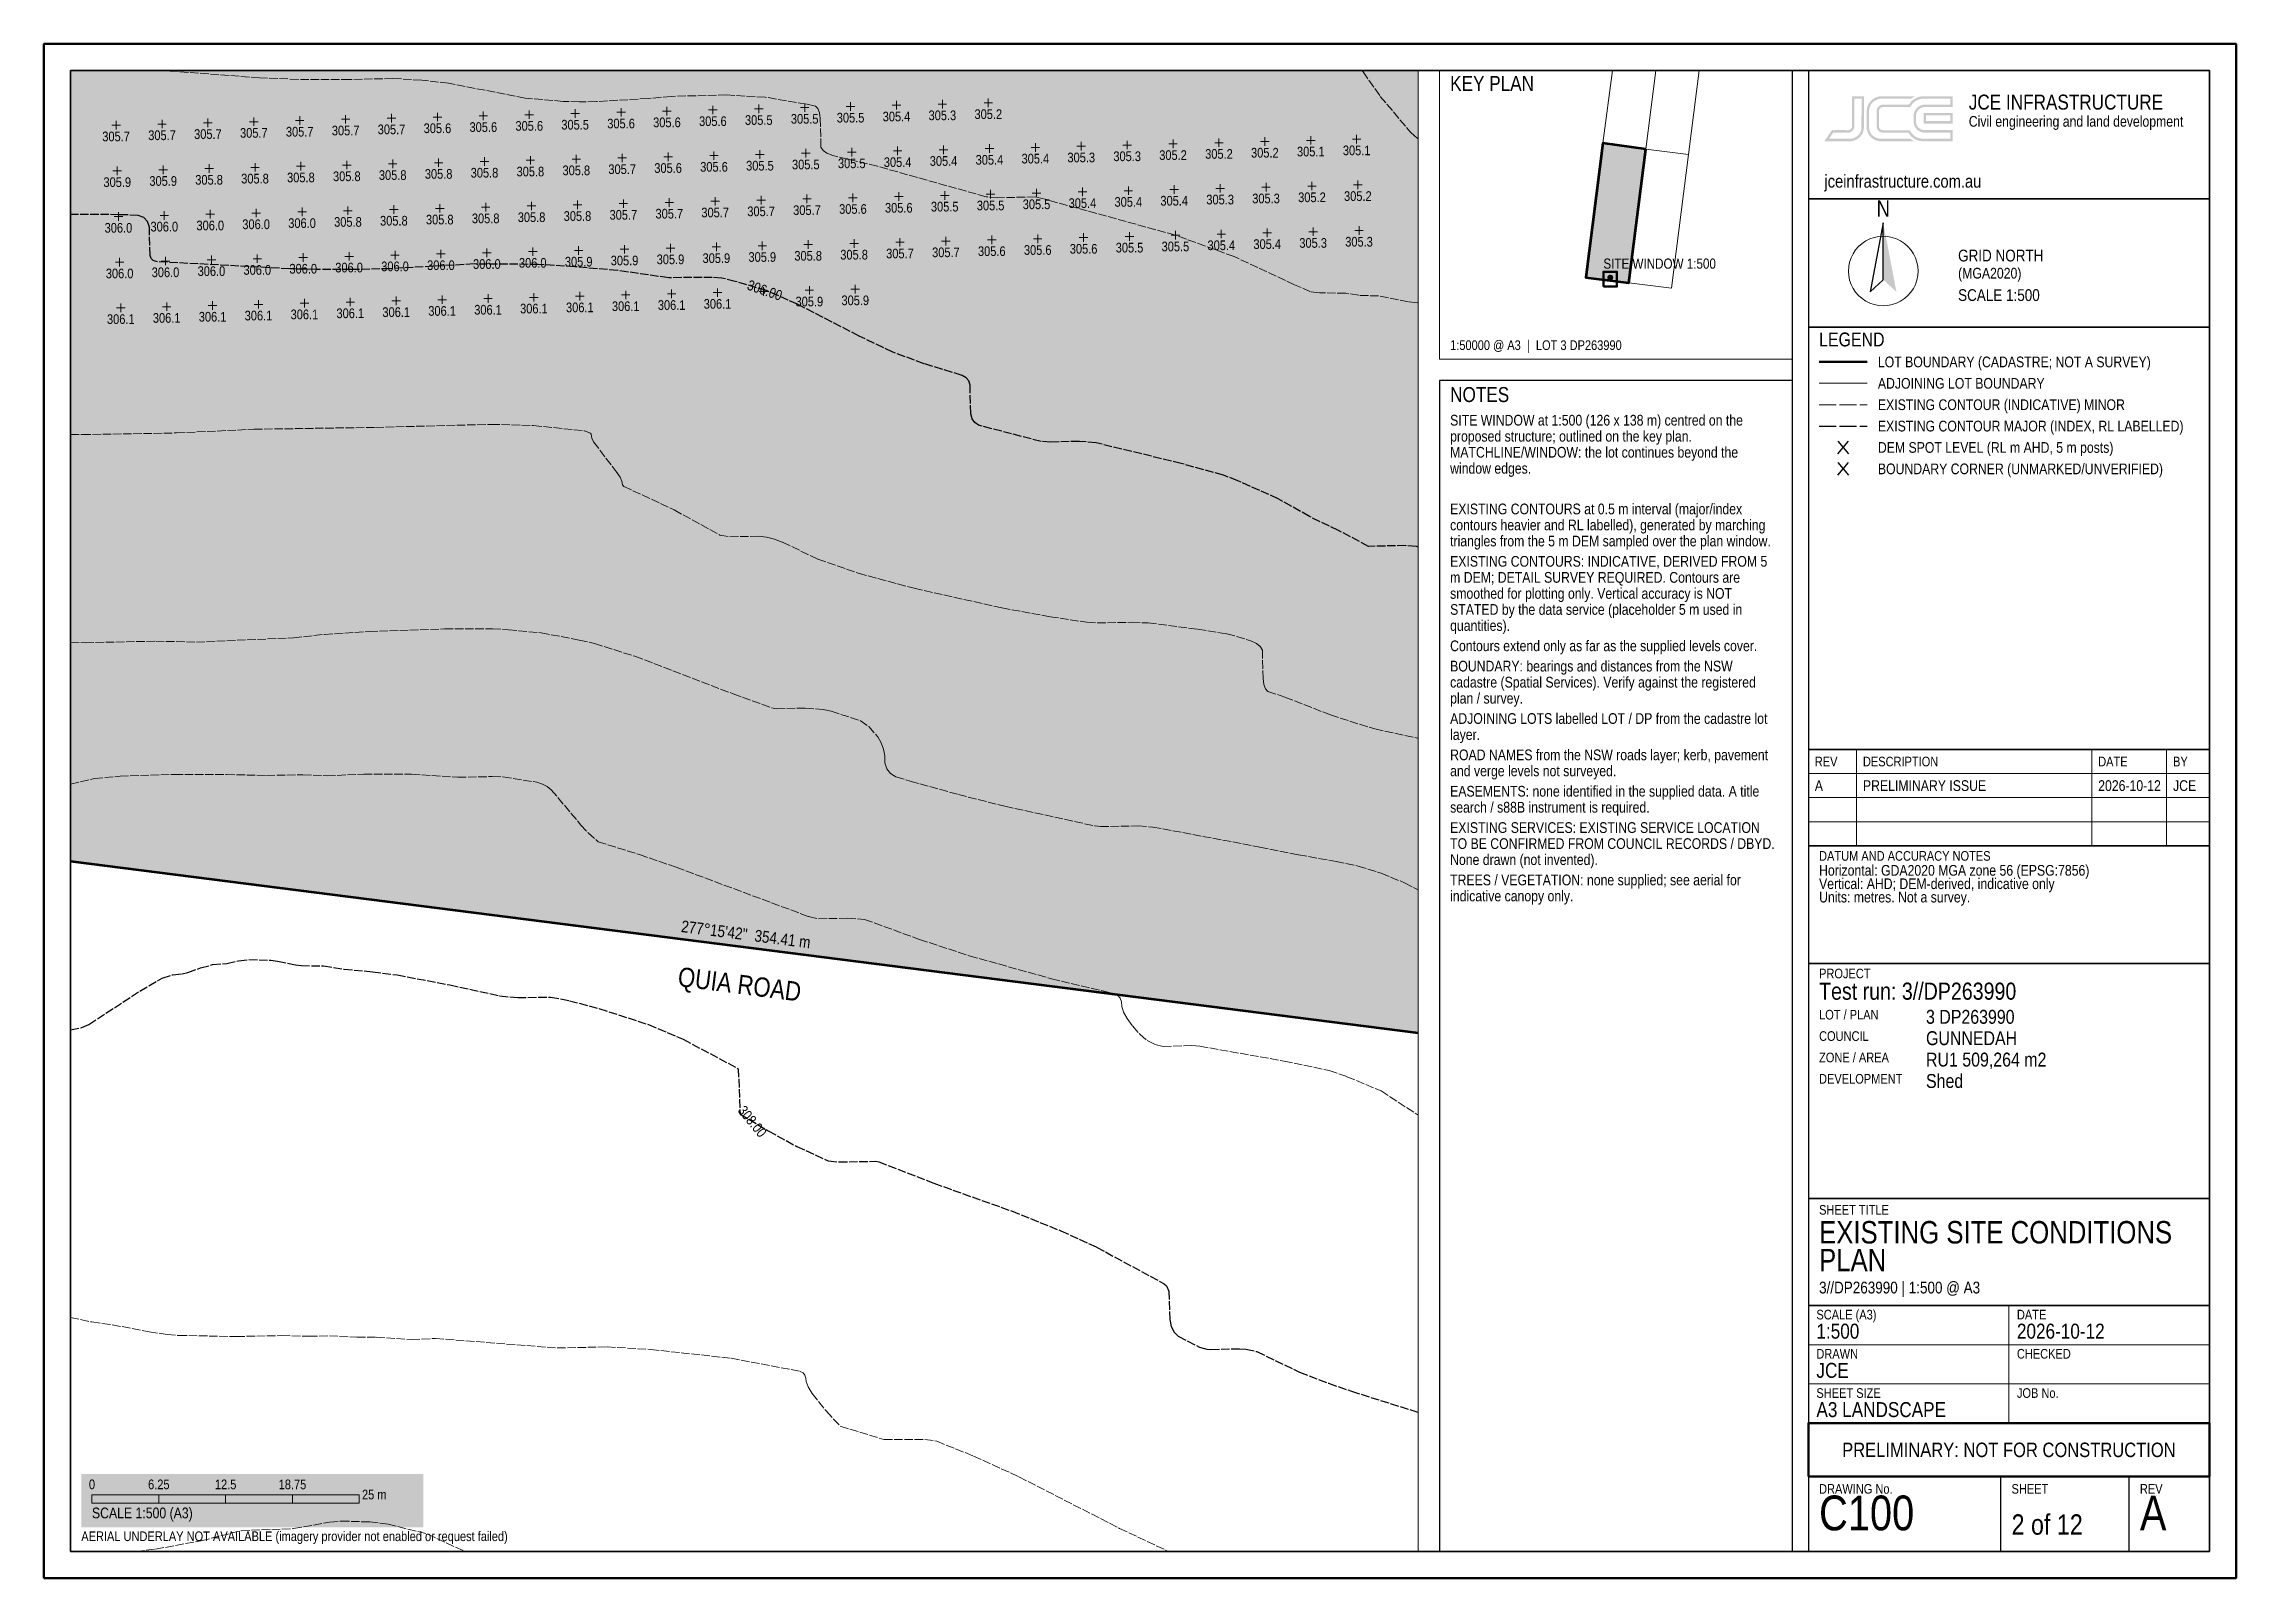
# Paper-space layout 'C100' of a CAD drawing. Header units: metres, sheet in millimetres. Extents: x 5 to 415, y 5 to 292.
# The model-space entities are those that its viewports show. They can reach past a viewport. Long polylines and large blocks are cut down to what shows.
import ezdxf
from ezdxf.enums import TextEntityAlignment as Align

# ---------------------------------------------------------------- set-up
doc = ezdxf.new("R2010")
doc.units = ezdxf.units.M
doc.header["$LTSCALE"] = 2.5
doc.linetypes.add('DASHED', pattern=[1.524, 1.27, -0.254])
for name, color, linetype, lineweight in [('A-BLDG-SLAB', 5, 'CONTINUOUS', 50), ('C-ANNO-BRNG', 7, 'CONTINUOUS', 18), ('C-ANNO-CNTR', 8, 'CONTINUOUS', 13), ('C-ANNO-LOGO', 2, 'CONTINUOUS', 13), ('C-ANNO-NOTE', 7, 'CONTINUOUS', 18), ('C-ANNO-NRTH', 7, 'CONTINUOUS', 18), ('C-ANNO-ROAD', 7, 'CONTINUOUS', 25), ('C-ANNO-STMP', 1, 'CONTINUOUS', 35), ('C-ANNO-TABL', 7, 'CONTINUOUS', 18), ('C-ANNO-TTLB', 7, 'CONTINUOUS', 25), ('C-ANNO-WNDW', 1, 'CONTINUOUS', 35), ('C-PROP-ADJN', 9, 'CONTINUOUS', 13), ('C-PROP-BDY', 3, 'CONTINUOUS', 50), ('C-TOPO-EXST', 8, 'DASHED', 13), ('C-TOPO-SPOT', 8, 'CONTINUOUS', 13)]:
    doc.layers.add(name, color=color, linetype=linetype, lineweight=lineweight)
doc.layers.add('C-ANNO-VPRT', color=7, linetype='CONTINUOUS', lineweight=13, plot=False)
doc.styles.add('ARIAL NARROW', font='arialn.ttf')

psp = doc.layouts.new('C100')

# ---------------------------------------------------------------- texts
at = {"layer": 'C-ANNO-BRNG', "true_color": 0x00661a, "style": 'ARIAL NARROW'}
psp.add_text('277°15\'42"  354.41 m', height=2.2, rotation=-7.2616, dxfattribs=at).set_placement((136.3, 125.43), align=Align.MIDDLE_CENTER)
at = {"layer": 'C-ANNO-CNTR', "true_color": 0x595959, "style": 'ARIAL NARROW'}
for s, rotation, p in [('306.00', -19.0625, (139.83, 245.91)), ('308.00', -50.5859, (137.5, 90.44))]:
    psp.add_text(s, height=1.9, rotation=rotation, dxfattribs=at).set_placement(p, align=Align.MIDDLE_CENTER)
at = {"layer": 'C-ANNO-NOTE', "style": 'ARIAL NARROW'}
for s, height, p in [('KEY PLAN', 2.8, (268, 286)), ('SITE WINDOW at 1:500 (126 x 138 m) centred on the', 2, (268, 222.6)), ('proposed structure; outlined on the key plan.', 2, (268, 219.6)), ('window edges.', 2, (268, 213.6)), ('MATCHLINE/WINDOW: the lot continues beyond the', 2, (268, 216.6)), ('EXISTING CONTOURS at 0.5 m interval (major/index', 2, (268, 206)), ('contours heavier and RL labelled), generated by marching', 2, (268, 203)), ('triangles from the 5 m DEM sampled over the plan window.', 2, (268, 200)), ('m DEM; DETAIL SURVEY REQUIRED. Contours are', 2, (268, 193.2)), ('EXISTING CONTOURS: INDICATIVE, DERIVED FROM 5', 2, (268, 196.2)), ('smoothed for plotting only. Vertical accuracy is NOT', 2, (268, 190.2)), ('STATED by the data service (placeholder 5 m used in', 2, (268, 187.2)), ('quantities).', 2, (268, 184.2)), ('Contours extend only as far as the supplied levels cover.', 2, (268, 180.4)), ('BOUNDARY: bearings and distances from the NSW', 2, (268, 176.6)), ('cadastre (Spatial Services). Verify against the registered', 2, (268, 173.6)), ('plan / survey.', 2, (268, 170.6)), ('ADJOINING LOTS labelled LOT / DP from the cadastre lot', 2, (268, 166.8)), ('layer.', 2, (268, 163.8)), ('ROAD NAMES from the NSW roads layer; kerb, pavement', 2, (268, 160)), ('and verge levels not surveyed.', 2, (268, 157)), ('EASEMENTS: none identified in the supplied data. A title', 2, (268, 153.2)), ('search / s88B instrument is required.', 2, (268, 150.2)), ('TO BE CONFIRMED FROM COUNCIL RECORDS / DBYD.', 2, (268, 143.4)), ('EXISTING SERVICES: EXISTING SERVICE LOCATION', 2, (268, 146.4)), ('None drawn (not invented).', 2, (268, 140.4)), ('TREES / VEGETATION: none supplied; see aerial for', 2, (268, 136.6)), ('indicative canopy only.', 2, (268, 133.6))]:
    psp.add_text(s, height=height, dxfattribs=at).set_placement(p, align=Align.TOP_LEFT)
psp.add_text('1:50000 @ A3  |  LOT 3 DP263990', height=1.8, dxfattribs=at).set_placement((268, 234.2), align=Align.BOTTOM_LEFT)
at = {"layer": 'C-ANNO-NOTE', "true_color": 0x000000, "style": 'ARIAL NARROW'}
psp.add_text('NOTES', height=2.8, dxfattribs=at).set_placement((268, 227.8), align=Align.TOP_LEFT)
at = {"layer": 'C-ANNO-NOTE', "true_color": 0x404040, "style": 'ARIAL NARROW'}
psp.add_text('AERIAL UNDERLAY NOT AVAILABLE (imagery provider not enabled or request failed)', height=1.8, dxfattribs=at).set_placement((12, 11.4), align=Align.BOTTOM_LEFT)
at = {"layer": 'C-ANNO-NRTH', "style": 'ARIAL NARROW'}
psp.add_text('N', height=3, dxfattribs=at).set_placement((349, 261.2), align=Align.MIDDLE_CENTER)
for s, height, p in [('GRID NORTH', 2.2, (363, 253.5)), ('(MGA2020)', 2, (363, 250.1)), ('SCALE 1:500', 2.2, (363, 246.1)), ('SCALE 1:500 (A3)', 2, (14, 18.2))]:
    psp.add_text(s, height=height, dxfattribs=at).set_placement(p, align=Align.TOP_LEFT)
for s, p in [('0', (14, 21.1)), ('6.25', (26.5, 21.1)), ('12.5', (39, 21.1)), ('18.75', (51.5, 21.1))]:
    psp.add_text(s, height=1.8, dxfattribs=at).set_placement(p, align=Align.BOTTOM_CENTER)
psp.add_text('25 m', height=1.8, dxfattribs=at).set_placement((64.5, 19.2), align=Align.BOTTOM_LEFT)
at = {"layer": 'C-ANNO-ROAD', "true_color": 0x333333, "style": 'ARIAL NARROW'}
psp.add_text('QUIA ROAD', height=3.6, rotation=-7.2616, dxfattribs=at).set_placement((135.12, 116.1), align=Align.MIDDLE_CENTER)
at = {"layer": 'C-ANNO-STMP', "true_color": 0xb81a1a, "style": 'ARIAL NARROW'}
psp.add_text('PRELIMINARY: NOT FOR CONSTRUCTION', height=2.7, dxfattribs=at).set_placement((372.5, 29), align=Align.MIDDLE_CENTER)
at = {"layer": 'C-ANNO-TABL', "style": 'ARIAL NARROW'}
for s, height, p in [('REV', 1.8, (336.2, 157.75)), ('DESCRIPTION', 1.8, (345.2, 157.75)), ('DATE', 1.8, (389.2, 157.75)), ('BY', 1.8, (403.2, 157.75)), ('A', 2, (336.2, 153.25)), ('PRELIMINARY ISSUE', 2, (345.2, 153.25)), ('2026-10-12', 2, (389.2, 153.25)), ('JCE', 2, (403.2, 153.25))]:
    psp.add_text(s, height=height, dxfattribs=at).set_placement(p, align=Align.MIDDLE_LEFT)
at = {"layer": 'C-ANNO-TTLB', "style": 'ARIAL NARROW'}
for s, height, p in [('JCE INFRASTRUCTURE', 2.8, (365, 282.5)), ('LEGEND', 2.6, (337, 238)), ('Vertical: AHD; DEM-derived, indicative only', 2, (337, 135.9)), ('Horizontal: GDA2020 MGA zone 56 (EPSG:7856)', 2, (337, 138.4)), ('Units: metres. Not a survey.', 2, (337, 133.4)), ('Test run: 3//DP263990', 3.2, (337, 116.4)), ('3 DP263990', 2.6, (357, 111.3)), ('GUNNEDAH', 2.6, (357, 107.3)), ('RU1 509,264 m2', 2.6, (357, 103.3)), ('Shed', 2.6, (357, 99.3)), ('EXISTING SITE CONDITIONS', 4.2, (337, 71.8)), ('PLAN', 4.2, (337, 66.6)), ('1:500', 2.8, (336.5, 52.6)), ('2026-10-12', 2.8, (374, 52.6)), ('JCE', 2.8, (336.5, 45.27)), ('A3 LANDSCAPE', 2.8, (336.5, 37.93))]:
    psp.add_text(s, height=height, dxfattribs=at).set_placement(p, align=Align.TOP_LEFT)
at = {"layer": 'C-ANNO-TTLB', "true_color": 0x404040, "style": 'ARIAL NARROW'}
psp.add_text('Civil engineering and land development', height=2, dxfattribs=at).set_placement((365, 278.5), align=Align.TOP_LEFT)
at = {"layer": 'C-ANNO-TTLB', "true_color": 0x1a408c, "style": 'ARIAL NARROW'}
psp.add_text('jceinfrastructure.com.au', height=2.4, dxfattribs=at).set_placement((338, 267.5), align=Align.TOP_LEFT)
at = {"layer": 'C-ANNO-TTLB', "style": 'ARIAL NARROW'}
for s, p in [('LOT BOUNDARY (CADASTRE; NOT A SURVEY)', (348, 232.5)), ('ADJOINING LOT BOUNDARY', (348, 228.5)), ('EXISTING CONTOUR (INDICATIVE) MINOR', (348, 224.5)), ('EXISTING CONTOUR MAJOR (INDEX, RL LABELLED)', (348, 220.5)), ('DEM SPOT LEVEL (RL m AHD, 5 m posts)', (348, 216.5)), ('BOUNDARY CORNER (UNMARKED/UNVERIFIED)', (348, 212.5))]:
    psp.add_text(s, height=2, dxfattribs=at).set_placement(p, align=Align.MIDDLE_LEFT)
at = {"layer": 'C-ANNO-TTLB', "true_color": 0x595959, "style": 'ARIAL NARROW'}
for s, p in [('DATUM AND ACCURACY NOTES', (337, 141)), ('PROJECT', (337, 119)), ('LOT / PLAN', (337, 111.3)), ('COUNCIL', (337, 107.3)), ('ZONE / AREA', (337, 103.3)), ('DEVELOPMENT', (337, 99.3)), ('SHEET TITLE', (337, 74.8)), ('SCALE (A3)', (336.5, 55.2)), ('DATE', (374, 55.2)), ('DRAWN', (336.5, 47.87)), ('CHECKED', (374, 47.87)), ('SHEET SIZE', (336.5, 40.53)), ('JOB No.', (374, 40.53)), ('DRAWING No.', (337, 22.6)), ('SHEET', (373, 22.6)), ('REV', (397, 22.6))]:
    psp.add_text(s, height=1.8, dxfattribs=at).set_placement(p, align=Align.TOP_LEFT)
at = {"layer": 'C-ANNO-TTLB', "true_color": 0x333333, "style": 'ARIAL NARROW'}
psp.add_text('3//DP263990 | 1:500 @ A3', height=2.2, dxfattribs=at).set_placement((337, 57.6), align=Align.BOTTOM_LEFT)
at = {"layer": 'C-ANNO-TTLB', "style": 'ARIAL NARROW'}
for s, height, p in [('C100', 6.5, (337, 12)), ('2 of 12', 3.8, (373, 12)), ('A', 6.5, (397, 12))]:
    psp.add_text(s, height=height, dxfattribs=at).set_placement(p, align=Align.BOTTOM_LEFT)
at = {"layer": 'C-ANNO-WNDW', "true_color": 0xcc1a1a, "style": 'ARIAL NARROW'}
psp.add_text('SITE WINDOW 1:500', height=1.9, dxfattribs=at).set_placement((296.66, 249.37), align=Align.BOTTOM_LEFT)
at = {"layer": 'C-TOPO-SPOT', "true_color": 0x9e9e9e, "style": 'ARIAL NARROW'}
for s, p in [('305.5', (147.29, 278.87)), ('305.5', (155.87, 279.09)), ('305.4', (164.46, 279.31)), ('305.3', (173.04, 279.53)), ('305.2', (181.63, 279.75)), ('305.7', (18.51, 275.58)), ('305.7', (27.1, 275.8)), ('305.7', (35.68, 276.02)), ('305.7', (44.27, 276.24)), ('305.7', (52.85, 276.46)), ('305.7', (61.44, 276.68)), ('305.7', (70.02, 276.9)), ('305.6', (78.61, 277.11)), ('305.6', (87.19, 277.33)), ('305.6', (95.78, 277.55)), ('305.5', (104.36, 277.77)), ('305.6', (112.95, 277.99)), ('305.6', (121.53, 278.21)), ('305.6', (130.12, 278.43)), ('305.5', (138.7, 278.65)), ('305.4', (164.67, 270.77)), ('305.4', (173.26, 270.99)), ('305.4', (181.84, 271.21)), ('305.4', (190.43, 271.43)), ('305.3', (199.01, 271.65)), ('305.3', (207.6, 271.87)), ('305.2', (216.18, 272.09)), ('305.2', (224.77, 272.31)), ('305.2', (233.35, 272.53)), ('305.1', (241.94, 272.75)), ('305.1', (250.52, 272.97)), ('305.9', (18.73, 267.03)), ('305.9', (27.32, 267.25)), ('305.8', (35.9, 267.47)), ('305.8', (44.49, 267.69)), ('305.8', (53.07, 267.91)), ('305.8', (61.66, 268.13)), ('305.8', (70.24, 268.35)), ('305.8', (78.83, 268.57)), ('305.8', (87.41, 268.79)), ('305.8', (95.99, 269.01)), ('305.8', (104.58, 269.23)), ('305.7', (113.16, 269.45)), ('305.6', (121.75, 269.67)), ('305.6', (130.33, 269.89)), ('305.5', (138.92, 270.11)), ('305.5', (147.5, 270.33)), ('305.5', (156.09, 270.55)), ('305.5', (173.48, 262.45)), ('305.5', (182.06, 262.67)), ('305.5', (190.65, 262.89)), ('305.4', (199.23, 263.11)), ('305.4', (207.82, 263.33)), ('305.4', (216.4, 263.55)), ('305.3', (224.99, 263.77)), ('305.3', (233.57, 263.98)), ('305.2', (242.16, 264.2)), ('305.2', (250.74, 264.42)), ('306.0', (18.95, 258.49)), ('306.0', (27.53, 258.71)), ('306.0', (36.12, 258.93)), ('306.0', (44.7, 259.15)), ('306.0', (53.29, 259.37)), ('305.8', (61.87, 259.59)), ('305.8', (70.46, 259.81)), ('305.8', (79.04, 260.03)), ('305.8', (87.63, 260.25)), ('305.8', (96.21, 260.47)), ('305.8', (104.8, 260.69)), ('305.7', (113.38, 260.91)), ('305.7', (121.97, 261.13)), ('305.7', (130.55, 261.35)), ('305.7', (139.14, 261.57)), ('305.7', (147.72, 261.79)), ('305.6', (156.31, 262.01)), ('305.6', (164.89, 262.23)), ('305.6', (190.87, 254.34)), ('305.6', (199.45, 254.56)), ('305.5', (208.04, 254.78)), ('305.5', (216.62, 255)), ('305.4', (225.21, 255.22)), ('305.4', (233.79, 255.44)), ('305.3', (242.38, 255.66)), ('305.3', (250.96, 255.88)), ('306.0', (27.75, 250.17)), ('306.0', (36.34, 250.39)), ('306.0', (44.92, 250.61)), ('306.0', (53.51, 250.83)), ('306.0', (62.09, 251.05)), ('306.0', (70.68, 251.27)), ('306.0', (79.26, 251.49)), ('306.0', (87.85, 251.71)), ('306.0', (96.43, 251.93)), ('305.9', (105.02, 252.15)), ('305.9', (113.6, 252.37)), ('305.9', (122.19, 252.59)), ('305.9', (130.77, 252.81)), ('305.9', (139.36, 253.03)), ('305.8', (147.94, 253.25)), ('305.8', (156.53, 253.46)), ('305.7', (165.11, 253.68)), ('305.7', (173.7, 253.9)), ('305.6', (182.28, 254.12)), ('306.0', (19.17, 249.95)), ('306.1', (45.14, 242.07)), ('306.1', (53.73, 242.29)), ('306.1', (62.31, 242.5)), ('306.1', (70.9, 242.72)), ('306.1', (79.48, 242.94)), ('306.1', (88.07, 243.16)), ('306.1', (96.65, 243.38)), ('306.1', (105.24, 243.6)), ('306.1', (113.82, 243.82)), ('306.1', (122.41, 244.04)), ('306.1', (130.99, 244.26)), ('305.9', (148.16, 244.7)), ('305.9', (156.75, 244.92)), ('306.1', (19.39, 241.41)), ('306.1', (27.97, 241.63)), ('306.1', (36.56, 241.85))]:
    psp.add_text(s, height=1.8, dxfattribs=at).set_placement(p, align=Align.TOP_CENTER)

msp = doc.modelspace()

# ---------------------------------------------------------------- hatches: boundary and pattern name
at = {"layer": 'A-BLDG-SLAB', "true_color": 0x1a33b2}
for points in [[(227879.02, 6571856.14), (227878.38, 6571853.87), (227877.53, 6571851.68), (227876.46, 6571849.58), (227875.19, 6571847.59), (227873.73, 6571845.74), (227872.1, 6571844.04), (227870.31, 6571842.51), (227868.38, 6571841.16), (227866.33, 6571840.01), (227864.17, 6571839.07), (227861.93, 6571838.34), (227859.63, 6571837.83), (227857.29, 6571837.55), (227854.94, 6571837.5), (227852.59, 6571837.68), (227846.64, 6571838.44), (227844.32, 6571838.85), (227842.05, 6571839.49), (227839.86, 6571840.35), (227837.76, 6571841.42), (227835.77, 6571842.68), (227833.92, 6571844.14), (227832.22, 6571845.77), (227830.69, 6571847.56), (227829.34, 6571849.49), (227828.19, 6571851.55), (227827.25, 6571853.7), (227826.52, 6571855.94), (227826.01, 6571858.24), (227825.73, 6571860.58), (227825.68, 6571862.94), (227825.86, 6571865.28), (227826.37, 6571869.25), (227826.78, 6571871.57), (227827.42, 6571873.84), (227828.28, 6571876.03), (227829.34, 6571878.13), (227830.61, 6571880.12), (227832.07, 6571881.97), (227833.7, 6571883.67), (227835.49, 6571885.2), (227837.42, 6571886.55), (227839.47, 6571887.7), (227841.63, 6571888.64), (227843.87, 6571889.37), (227846.17, 6571889.88), (227848.51, 6571890.16), (227850.86, 6571890.21), (227853.21, 6571890.03), (227859.16, 6571889.27), (227861.48, 6571888.86), (227863.75, 6571888.22), (227865.94, 6571887.36), (227868.04, 6571886.29), (227870.03, 6571885.03), (227871.88, 6571883.57), (227873.58, 6571881.94), (227875.11, 6571880.15), (227876.46, 6571878.22), (227877.61, 6571876.16), (227878.56, 6571874.01), (227879.29, 6571871.77), (227879.79, 6571869.47), (227880.07, 6571867.13), (227880.12, 6571864.77), (227879.94, 6571862.43), (227879.43, 6571858.46)], [(227849.67, 6571862.25), (227850.18, 6571866.22), (227856.13, 6571865.46), (227855.62, 6571861.49)]]:
    msp.add_hatch(color=7, dxfattribs=at).paths.add_polyline_path(points)
at = {"layer": 'A-BLDG-SLAB', "true_color": 0xc7d6ff, "transparency": 33554623}
msp.add_hatch(color=7, dxfattribs=at).paths.add_polyline_path([(227849.67, 6571862.25), (227850.18, 6571866.22), (227856.13, 6571865.46), (227855.62, 6571861.49)])
msp.add_hatch(color=7, dxfattribs=at).paths.add_polyline_path([(227849.67, 6571862.25), (227850.18, 6571866.22), (227856.13, 6571865.46), (227855.62, 6571861.49)])
at = {"layer": 'C-PROP-BDY', "true_color": 0xffe633, "transparency": 33554521}
msp.add_hatch(color=7, dxfattribs=at).paths.add_polyline_path([(228025.27, 6571814.67), (227673.7, 6571859.47), (227625.75, 6571865.58), (227784.61, 6573120), (228184.96, 6573064.69)])
at = {"layer": 'C-PROP-BDY', "true_color": 0xe6f5e0}
msp.add_hatch(color=7, dxfattribs=at).paths.add_polyline_path([(228025.27, 6571814.67), (227673.7, 6571859.47), (227625.75, 6571865.58), (227784.61, 6573120), (228184.96, 6573064.69)])

# ---------------------------------------------------------------- linework, layer by layer
at = {"layer": 'A-BLDG-SLAB', "lineweight": 60, "true_color": 0x14339e}
msp.add_lwpolyline([(227855.62, 6571861.49), (227849.67, 6571862.25), (227850.18, 6571866.22), (227856.13, 6571865.46)], close=True, dxfattribs=at)
at = {"layer": 'C-PROP-ADJN', "lineweight": 9, "true_color": 0x737373}
for points in [[(227891.49, 6573950.14), (227784.61, 6573120), (228184.96, 6573064.69), (228298.08, 6573950.14)], [(228298.08, 6573950.14), (228184.96, 6573064.69), (228584.43, 6573013.67), (228704.04, 6573950.14)]]:
    msp.add_lwpolyline(points, dxfattribs=at)
at = {"layer": 'C-PROP-ADJN', "lineweight": 9, "true_color": 0x4c4c4c}
for points in [[(227882.02, 6573876.61), (227784.61, 6573120), (228184.96, 6573064.69), (228288.69, 6573876.61)], [(228288.69, 6573876.61), (228184.96, 6573064.69), (228584.43, 6573013.67), (228694.65, 6573876.61)]]:
    msp.add_lwpolyline(points, dxfattribs=at)
msp.add_lwpolyline([(228584.43, 6573013.67), (228184.96, 6573064.69), (228025.27, 6571814.67), (228424.78, 6571763.77)], close=True, dxfattribs=at)
at = {"layer": 'C-PROP-BDY', "lineweight": 60}
msp.add_lwpolyline([(228184.96, 6573064.69), (227784.61, 6573120), (227625.75, 6571865.58), (227673.7, 6571859.47), (228025.27, 6571814.67)], close=True, dxfattribs=at)
at = {"layer": 'C-PROP-BDY', "lineweight": 35}
msp.add_lwpolyline([(228184.96, 6573064.69), (227784.61, 6573120), (227625.75, 6571865.58), (227673.7, 6571859.47), (228025.27, 6571814.67)], close=True, dxfattribs=at)
at = {"layer": 'C-PROP-BDY', "lineweight": 50}
for points in [[(227787.06, 6571845.03), (227916.06, 6571828.59)], [(227824.77, 6571840.22), (227876.37, 6571833.65)]]:
    msp.add_lwpolyline(points, dxfattribs=at)
at = {"layer": 'C-TOPO-EXST', "lineweight": 13, "true_color": 0x808080}
for points in [[(227916.06, 6571897.05), (227914.51, 6571897.06), (227913.66, 6571897.15), (227910.87, 6571897.7), (227909.03, 6571897.76), (227907.8, 6571897.96), (227905.36, 6571897.99), (227904.5, 6571898.1), (227903.02, 6571898.74), (227897.37, 6571901.38), (227891.87, 6571903.39), (227879.09, 6571906.91), (227878.76, 6571906.96), (227875.27, 6571906.89), (227874.16, 6571906.98), (227864, 6571909.83), (227859.83, 6571910.84), (227859.28, 6571911.05), (227858.92, 6571911.31), (227858.73, 6571911.62), (227858.66, 6571914.29), (227858.58, 6571914.84), (227858.43, 6571915.23), (227858.21, 6571915.46), (227857.38, 6571915.64), (227853.52, 6571916.29), (227849.9, 6571916.5), (227844.76, 6571916.37), (227842.57, 6571916.17), (227837.73, 6571915.88), (227836.14, 6571915.85), (227834.61, 6571915.9), (227831.06, 6571916.2), (227823.91, 6571917.6), (227821.39, 6571917.88), (227818.7, 6571918.04), (227814.65, 6571917.95), (227809.84, 6571917.96), (227806.23, 6571918.1), (227793.09, 6571919.1), (227787.21, 6571919.43)], [(227903.39, 6571920.28), (227904.1, 6571919.88), (227904.51, 6571919.75), (227907.43, 6571919.79), (227908.16, 6571919.61), (227908.83, 6571919.23), (227909.42, 6571918.65), (227911.03, 6571916.37), (227913.83, 6571913.05), (227914.26, 6571912.64), (227915.48, 6571911.64), (227916.06, 6571911.25)], [(227787.06, 6571884.74), (227789.66, 6571884.73), (227798.47, 6571884.89), (227805.71, 6571885.23), (227817.06, 6571885.41), (227827.89, 6571885.69), (227831.83, 6571885.58), (227836.62, 6571885.08), (227837.17, 6571884.88), (227837.25, 6571884.76), (227837.29, 6571884.41), (227837.47, 6571884.05), (227839.58, 6571881.28), (227839.94, 6571880.76), (227840.12, 6571880.39), (227840.18, 6571880.02), (227840.28, 6571879.89), (227845, 6571877.69), (227849.27, 6571875.34), (227850.21, 6571875.17), (227852.9, 6571875.23), (227853.62, 6571875.15), (227854.37, 6571874.96), (227855.14, 6571874.67), (227858.43, 6571873.09), (227862.22, 6571871.77), (227867.44, 6571870.36), (227875.63, 6571868.53), (227880.15, 6571867.7), (227883.6, 6571867.18), (227884.56, 6571867.12), (227887.79, 6571867.18), (227889.33, 6571867.12), (227893.97, 6571866.53), (227896.67, 6571866.1), (227897.59, 6571865.86), (227898.91, 6571865.46), (227899.45, 6571865.2), (227899.81, 6571864.91), (227900, 6571864.58), (227900.07, 6571861.91), (227900.15, 6571861.36), (227900.29, 6571860.96), (227900.5, 6571860.72), (227902.11, 6571860.18), (227906.37, 6571858.51), (227910.52, 6571857.2), (227914.5, 6571856.35), (227916.06, 6571856.38)], [(227787.06, 6571865.35), (227789.94, 6571865.27), (227796.53, 6571865.41), (227800.32, 6571865.33), (227809.4, 6571865.73), (227812.3, 6571866.05), (227816.49, 6571866.31), (227823.54, 6571866.56), (227828.01, 6571866.57), (227829.5, 6571866.48), (227832.57, 6571866.19), (227836.12, 6571865.52), (227837.54, 6571865.2), (227841.33, 6571864), (227850.51, 6571860.49), (227854.1, 6571859.19), (227854.58, 6571859.09), (227857.26, 6571859.16), (227858.93, 6571859.02), (227859.68, 6571858.86), (227862.38, 6571857.99), (227863.19, 6571857.43), (227864.03, 6571856.47), (227864.35, 6571855.91), (227864.57, 6571855.31), (227864.69, 6571854.68), (227864.71, 6571854.02), (227864.89, 6571853.48), (227865.23, 6571853.04), (227865.74, 6571852.73), (227867.07, 6571852.33), (227871.58, 6571851.07), (227875.93, 6571849.97), (227884.36, 6571848.13), (227884.86, 6571848.07), (227888.39, 6571848.13), (227889.75, 6571848.03), (227899.78, 6571846.16), (227903.39, 6571845.43), (227906.89, 6571844.82), (227908.96, 6571844.38), (227911.12, 6571843.72), (227913.29, 6571842.81), (227915.29, 6571841.8)], [(227787.06, 6571851.76), (227787.94, 6571851.88), (227790.8, 6571852.57), (227793.19, 6571852.78), (227798.28, 6571852.95), (227803.13, 6571852.94), (227806.88, 6571852.85), (227810.28, 6571852.92), (227812.54, 6571852.82), (227815.97, 6571852.98), (227820.45, 6571852.98), (227824.77, 6571852.68), (227827.99, 6571852.75), (227828.99, 6571852.71), (227832.17, 6571852.22), (227832.69, 6571852.05), (227833.14, 6571851.82), (227833.51, 6571851.52), (227836.28, 6571848.22), (227836.95, 6571847.48), (227837.88, 6571846.66), (227841.77, 6571845.45), (227845.19, 6571844.27), (227857.57, 6571839.66), (227858.51, 6571839.44), (227861.19, 6571839.51), (227862.81, 6571839.39), (227867.94, 6571837.52), (227872.59, 6571835.99), (227880.28, 6571833.84), (227886.17, 6571832.45), (227886.5, 6571832.27), (227886.72, 6571832.01), (227886.84, 6571831.67), (227886.85, 6571831.24), (227887.02, 6571830.72), (227887.36, 6571830.12), (227887.86, 6571829.43), (227888.53, 6571828.65), (227889.22, 6571828.07), (227889.95, 6571827.7), (227890.72, 6571827.52), (227893.4, 6571827.59), (227894.16, 6571827.53), (227902.03, 6571826.14), (227906.25, 6571825.26), (227907.91, 6571824.68), (227911.1, 6571823.35), (227916.06, 6571820.11)], [(227787.19, 6571802.45), (227790.55, 6571801.74), (227792.44, 6571801.48), (227795.9, 6571800.82), (227797.58, 6571800.57), (227798.66, 6571800.48), (227804.06, 6571800.38), (227808.3, 6571800.46), (227810.86, 6571800.41), (227812.77, 6571800.44), (227815.34, 6571800.31), (227817.14, 6571800.33), (227820.43, 6571800.08), (227822.68, 6571800.2), (227834.06, 6571799.31), (227838.72, 6571799.41), (227842.82, 6571799.17), (227850.32, 6571798.35), (227856.79, 6571797.12), (227857.05, 6571796.98), (227857.23, 6571796.78), (227857.32, 6571796.5), (227857.33, 6571796.16), (227857.53, 6571795.68), (227857.91, 6571795.06), (227859.23, 6571793.39), (227860.53, 6571791.99), (227864.62, 6571790.75), (227868.44, 6571790.76), (227869.55, 6571790.59), (227872.99, 6571789.2), (227877.24, 6571787.26), (227886.64, 6571782.44), (227891.01, 6571780.38), (227894.85, 6571778.79)], [(227787.25, 6571779.57), (227791.13, 6571779.87), (227796.5, 6571780.49), (227800.77, 6571781.28), (227804.52, 6571782.22), (227809.39, 6571782.41), (227812.78, 6571783.02), (227813.84, 6571783.12), (227816.53, 6571783.04), (227818.25, 6571782.83), (227821.96, 6571781.9), (227828.63, 6571778.78)]]:
    msp.add_lwpolyline(points, dxfattribs=at)
at = {"layer": 'C-TOPO-EXST', "lineweight": 30, "true_color": 0x808080}
for points in [[(227916.06, 6571873.72), (227914.41, 6571874.26), (227913.41, 6571874.35), (227909.93, 6571874.28), (227907.13, 6571875.77), (227904.4, 6571877.07), (227901.49, 6571878.73), (227897.7, 6571880.42), (227896.36, 6571880.94), (227892.42, 6571882.03), (227884.47, 6571883.96), (227882.9, 6571884.1), (227880.22, 6571884.03), (227879.32, 6571884.09), (227873.45, 6571885.61), (227873.1, 6571885.85), (227872.86, 6571886.21), (227872.73, 6571886.69), (227872.67, 6571889.36), (227872.54, 6571889.75), (227872.29, 6571890.05), (227871.93, 6571890.27), (227868.38, 6571891.36), (227865.45, 6571892.44), (227862.31, 6571893.95), (227856.52, 6571896.94), (227853.62, 6571898.2), (227850.72, 6571899.06), (227849.47, 6571899.37), (227848.56, 6571899.44), (227844.49, 6571899.4), (227839.72, 6571900.08), (227835.7, 6571900.43), (227832.29, 6571900.65), (227826.3, 6571900.69), (227818.44, 6571900.25), (227814.8, 6571900.16), (227811.5, 6571900.17), (227809.05, 6571900.24), (227796.55, 6571900.91), (227796.28, 6571901.01), (227796.09, 6571901.19), (227796, 6571901.47), (227795.93, 6571904.13), (227795.75, 6571904.67), (227795.4, 6571905.04), (227794.89, 6571905.24), (227793.1, 6571905.3), (227788.62, 6571905.32), (227787.06, 6571905.28)], [(227787.06, 6571828.84), (227788.4, 6571829.04), (227789.6, 6571829.28), (227790.27, 6571829.57), (227795.05, 6571832.69), (227797.13, 6571833.91), (227798.13, 6571834.22), (227799, 6571834.3), (227799.52, 6571834.43), (227800.72, 6571834.85), (227801.83, 6571835.16), (227803.17, 6571835.27), (227804.27, 6571835.52), (227805.24, 6571835.64), (227807.29, 6571835.58), (227807.92, 6571835.5), (227809.58, 6571835.13), (227810.12, 6571835.07), (227812.2, 6571835.04), (227814.13, 6571834.73), (227816.79, 6571834.5), (227819.09, 6571834.2), (227824.03, 6571833.26), (227828.7, 6571832.24), (227830.38, 6571832.08), (227833.43, 6571832.13), (227835.2, 6571831.79), (227837.97, 6571831.05), (227842.6, 6571829.56), (227845.84, 6571828.18), (227851, 6571825.43), (227851.16, 6571821.19), (227853.8, 6571819.62), (227856.46, 6571818.16), (227859.41, 6571816.81), (227860.4, 6571816.71), (227863.87, 6571816.77), (227864.13, 6571816.72), (227869.28, 6571814.72), (227876.55, 6571812.12), (227881.15, 6571810.27), (227884.5, 6571808.74), (227890.82, 6571805.31), (227891.04, 6571805.11), (227891.27, 6571804.63), (227891.34, 6571801.96), (227891.48, 6571801.31), (227891.75, 6571800.79), (227892.14, 6571800.41), (227894.12, 6571799.38), (227894.8, 6571799.2), (227895.19, 6571799.17), (227897.87, 6571799.24), (227898.46, 6571799.2), (227899.49, 6571798.97), (227903.48, 6571797.05), (227906.19, 6571796.01), (227908.33, 6571795.26), (227916.06, 6571792.83)]]:
    msp.add_lwpolyline(points, dxfattribs=at)

# ---------------------------------------------------------------- hatches: boundary and pattern name
at = {"layer": 'C-ANNO-LOGO', "true_color": 0xc79929}
h = psp.add_hatch(color=7, dxfattribs=at)
h.paths.add_polyline_path([(345.37, 282.21), (343.18, 282.21), (343.18, 276.57), (343.12, 276.31), (342.96, 276.08), (342.68, 275.9), (342.43, 275.85), (340.09, 275.86), (339.88, 275.84), (339.43, 275.86), (338.08, 273.92), (338.02, 273.79), (342.91, 273.78), (343.14, 273.81), (343.49, 273.89), (344.02, 274.11), (344.42, 274.38), (344.68, 274.64), (344.94, 274.95), (345.18, 275.38), (345.28, 275.7), (345.38, 276.15)])
h.paths.add_polyline_path([(344.92, 281.76), (344.95, 281.7), (344.92, 276.05), (344.76, 275.53), (344.47, 275.07), (344.11, 274.71), (343.76, 274.49), (343.43, 274.35), (343.03, 274.26), (342.68, 274.24), (342.32, 274.26), (342.04, 274.24), (338.88, 274.25), (338.87, 274.28), (339.65, 275.39), (342.56, 275.39), (342.97, 275.53), (343.19, 275.69), (343.36, 275.87), (343.49, 276.09), (343.59, 276.39), (343.6, 281.73), (343.63, 281.76)], flags=16)
psp.add_hatch(color=7, dxfattribs=at).paths.add_polyline_path([(346.68, 281.33), (346.34, 280.89), (346.16, 280.55), (346.02, 280.18), (345.94, 279.82), (345.92, 279.59), (345.92, 276.15), (346.02, 275.66), (346.21, 275.19), (346.49, 274.76), (346.76, 274.48), (347.07, 274.23), (347.45, 274.02), (347.78, 273.89), (348.19, 273.81), (348.48, 273.78), (354.69, 273.79), (354.67, 273.84), (354.4, 273.99), (354.08, 274.25), (348.52, 274.24), (348.15, 274.29), (347.69, 274.42), (347.23, 274.68), (346.87, 275.01), (346.65, 275.3), (346.48, 275.63), (346.36, 276.16), (346.36, 279.65), (346.39, 279.89), (346.53, 280.31), (346.71, 280.65), (346.86, 280.87), (347.18, 281.18), (347.47, 281.39), (347.99, 281.64), (348.48, 281.75), (349.01, 281.76), (354.24, 281.75), (354.67, 282.07), (354.85, 282.16), (354.86, 282.21), (348.44, 282.21), (348.09, 282.14), (347.58, 281.96), (347.07, 281.68)])
h = psp.add_hatch(color=7, dxfattribs=at)
h.paths.add_polyline_path([(361.99, 282.19), (356.38, 282.21), (356.16, 282.18), (355.84, 282.12), (355.35, 281.96), (354.82, 281.68), (354.49, 281.44), (354.19, 281.14), (353.82, 280.66), (353.39, 280.64), (348.98, 280.65), (348.8, 280.64), (348.54, 280.55), (348.23, 280.37), (348.03, 280.17), (347.86, 279.89), (347.79, 279.65), (347.79, 276.36), (347.88, 276.07), (348.01, 275.86), (348.18, 275.67), (348.37, 275.53), (348.75, 275.39), (353.74, 275.37), (354.12, 274.82), (354.53, 274.43), (355.03, 274.11), (355.32, 273.98), (355.79, 273.85), (356.33, 273.78), (361.98, 273.79), (361.99, 275.84), (361.96, 275.86), (356.59, 275.86), (356.17, 275.96), (355.74, 276.19), (355.43, 276.5), (355.24, 276.84), (355.18, 277.02), (355.14, 277.23), (355.14, 278.72), (355.23, 279.11), (355.37, 279.38), (355.53, 279.61), (355.69, 279.77), (355.95, 279.95), (356.23, 280.09), (356.44, 280.15), (356.77, 280.19), (361.99, 280.19)])
h.paths.add_polyline_path([(361.56, 281.73), (361.56, 280.67), (361.54, 280.65), (356.56, 280.64), (355.99, 280.48), (355.52, 280.21), (355.14, 279.84), (354.96, 279.57), (354.8, 279.23), (354.74, 279.02), (354.69, 278.71), (354.69, 277.35), (354.74, 276.98), (354.8, 276.78), (354.96, 276.43), (355.15, 276.15), (355.42, 275.88), (355.73, 275.66), (356.08, 275.5), (356.56, 275.39), (361.49, 275.41), (361.56, 275.36), (361.56, 274.28), (361.53, 274.25), (356.66, 274.26), (356.6, 274.24), (356.13, 274.26), (355.47, 274.42), (355.06, 274.62), (354.75, 274.83), (354.29, 275.3), (354.19, 275.45), (353.99, 275.85), (348.89, 275.85), (348.66, 275.9), (348.49, 275.99), (348.35, 276.13), (348.25, 276.3), (348.22, 276.47), (348.23, 279.61), (348.28, 279.77), (348.41, 279.94), (348.68, 280.13), (348.98, 280.19), (354.05, 280.19), (354.09, 280.22), (354.22, 280.46), (354.41, 280.72), (354.78, 281.09), (354.97, 281.24), (355.29, 281.44), (355.55, 281.55), (355.93, 281.68), (356.34, 281.75), (361.54, 281.76)], flags=16)
h = psp.add_hatch(color=7, dxfattribs=at)
h.paths.add_polyline_path([(356.58, 279.08), (356.57, 277.13), (356.61, 277.09), (361.62, 277.08), (361.99, 277.1), (361.99, 279.09)])
h.paths.add_polyline_path([(357.01, 278.61), (357.08, 278.65), (361.54, 278.64), (361.56, 278.62), (361.56, 277.56), (361.54, 277.54), (357.04, 277.54), (357.01, 277.61)], flags=16)
at = {"layer": 'C-ANNO-NRTH', "true_color": 0x000000}
for points in [[(349, 258.5), (351.47, 245.6), (349, 247.88)], [(14, 20.6), (26.5, 20.6), (26.5, 19), (14, 19)], [(39, 20.6), (51.5, 20.6), (51.5, 19), (39, 19)]]:
    psp.add_hatch(color=7, dxfattribs=at).paths.add_polyline_path(points)
at = {"layer": 'C-ANNO-NRTH', "true_color": 0xffffff, "transparency": 33554636}
psp.add_hatch(color=7, dxfattribs=at).paths.add_polyline_path([(12, 24.5), (76, 24.5), (76, 14.5), (12, 14.5)])

# ---------------------------------------------------------------- linework, layer by layer
at = {"layer": 'C-ANNO-NRTH', "lineweight": 25}
psp.add_lwpolyline([(349, 258.5), (346.53, 245.6), (349, 247.88)], close=True, dxfattribs=at)
at = {"layer": 'C-ANNO-NRTH', "lineweight": 18}
for points in [[(345.04, 254.66), (344.4, 254.1)], [(345.75, 255.13), (345.04, 254.66)], [(346.51, 255.51), (345.75, 255.13)], [(347.32, 255.78), (346.51, 255.51)], [(348.15, 255.94), (347.32, 255.78)], [(349, 256), (348.15, 255.94)], [(349.85, 255.94), (349, 256)], [(350.68, 255.78), (349.85, 255.94)], [(351.49, 255.51), (350.68, 255.78)], [(352.25, 255.13), (351.49, 255.51)], [(352.96, 254.66), (352.25, 255.13)], [(353.6, 254.1), (352.96, 254.66)], [(342.56, 250.35), (342.5, 249.5)], [(342.72, 251.18), (342.56, 250.35)], [(342.99, 251.99), (342.72, 251.18)], [(343.37, 252.75), (342.99, 251.99)], [(343.84, 253.46), (343.37, 252.75)], [(344.4, 254.1), (343.84, 253.46)], [(354.16, 253.46), (353.6, 254.1)], [(354.63, 252.75), (354.16, 253.46)], [(355.01, 251.99), (354.63, 252.75)], [(355.28, 251.18), (355.01, 251.99)], [(355.44, 250.35), (355.28, 251.18)], [(355.5, 249.5), (355.44, 250.35)], [(342.5, 249.5), (342.56, 248.65)], [(342.56, 248.65), (342.72, 247.82)], [(342.72, 247.82), (342.99, 247.01)], [(342.99, 247.01), (343.37, 246.25)], [(343.37, 246.25), (343.84, 245.54)], [(354.16, 245.54), (354.63, 246.25)], [(354.63, 246.25), (355.01, 247.01)], [(355.01, 247.01), (355.28, 247.82)], [(355.28, 247.82), (355.44, 248.65)], [(355.44, 248.65), (355.5, 249.5)], [(343.84, 245.54), (344.4, 244.9)], [(344.4, 244.9), (345.04, 244.34)], [(345.04, 244.34), (345.75, 243.87)], [(345.75, 243.87), (346.51, 243.49)], [(346.51, 243.49), (347.32, 243.22)], [(347.32, 243.22), (348.15, 243.06)], [(348.15, 243.06), (349, 243)], [(349, 243), (349.85, 243.06)], [(349.85, 243.06), (350.68, 243.22)], [(350.68, 243.22), (351.49, 243.49)], [(351.49, 243.49), (352.25, 243.87)], [(352.25, 243.87), (352.96, 244.34)], [(352.96, 244.34), (353.6, 244.9)], [(353.6, 244.9), (354.16, 245.54)]]:
    psp.add_lwpolyline(points, dxfattribs=at)
for points in [[(14, 19), (26.5, 19), (26.5, 20.6), (14, 20.6)], [(26.5, 19), (39, 19), (39, 20.6), (26.5, 20.6)], [(39, 19), (51.5, 19), (51.5, 20.6), (39, 20.6)], [(51.5, 19), (64, 19), (64, 20.6), (51.5, 20.6)]]:
    psp.add_lwpolyline(points, close=True, dxfattribs=at)
at = {"layer": 'C-ANNO-STMP', "lineweight": 50, "true_color": 0xb81a1a}
psp.add_lwpolyline([(335, 24), (410, 24), (410, 34), (335, 34)], close=True, dxfattribs=at)
at = {"layer": 'C-ANNO-TABL', "lineweight": 25}
psp.add_lwpolyline([(266, 10), (332, 10), (332, 229), (266, 229)], close=True, dxfattribs=at)
at = {"layer": 'C-ANNO-TABL', "lineweight": 13}
for points in [[(344, 142), (344, 160)], [(388, 142), (388, 160)], [(402, 142), (402, 160)], [(335, 155.5), (410, 155.5)], [(335, 151), (410, 151)], [(335, 146.5), (410, 146.5)]]:
    psp.add_lwpolyline(points, dxfattribs=at)
at = {"layer": 'C-ANNO-TTLB', "lineweight": 50}
psp.add_lwpolyline([(5, 5), (415, 5), (415, 292), (5, 292)], close=True, dxfattribs=at)
at = {"layer": 'C-ANNO-TTLB', "lineweight": 35}
psp.add_lwpolyline([(10, 10), (410, 10), (410, 287), (10, 287)], close=True, dxfattribs=at)
at = {"layer": 'C-ANNO-TTLB', "lineweight": 25}
for points in [[(10, 10), (332, 10), (332, 287), (10, 287)], [(335, 263), (410, 263), (410, 287), (335, 287)], [(335, 239), (410, 239), (410, 263), (335, 263)], [(335, 160), (410, 160), (410, 239), (335, 239)], [(335, 142), (410, 142), (410, 160), (335, 160)], [(335, 120), (410, 120), (410, 142), (335, 142)], [(335, 76), (410, 76), (410, 120), (335, 120)], [(335, 56), (410, 56), (410, 76), (335, 76)], [(335, 34), (410, 34), (410, 56), (335, 56)], [(335, 10), (410, 10), (410, 24), (335, 24)]]:
    psp.add_lwpolyline(points, close=True, dxfattribs=at)
at = {"layer": 'C-ANNO-TTLB', "lineweight": 18}
for points in [[(372.5, 34), (372.5, 56)], [(335, 48.67), (410, 48.67)], [(335, 41.33), (410, 41.33)]]:
    psp.add_lwpolyline(points, dxfattribs=at)
at = {"layer": 'C-ANNO-TTLB', "lineweight": 25}
for points in [[(371, 10), (371, 24)], [(395, 10), (395, 24)]]:
    psp.add_lwpolyline(points, dxfattribs=at)
at = {"layer": 'C-ANNO-WNDW', "lineweight": 50}
psp.add_lwpolyline([(296.66, 246.6), (299.18, 246.6), (299.18, 249.37), (296.66, 249.37)], close=True, dxfattribs=at)
at = {"layer": 'C-PROP-ADJN', "lineweight": 13, "true_color": 0x595959}
psp.add_lwpolyline([(337, 228.5), (346, 228.5)], dxfattribs=at)
at = {"layer": 'C-PROP-BDY', "lineweight": 50, "true_color": 0x00801a}
psp.add_lwpolyline([(337, 232.5), (346, 232.5)], dxfattribs=at)
at = {"layer": 'C-PROP-BDY', "lineweight": 25, "true_color": 0x00801a}
for points in [[(340.5, 211.3), (342.5, 213.7)], [(340.5, 213.7), (342.5, 211.3)]]:
    psp.add_lwpolyline(points, dxfattribs=at)
at = {"layer": 'C-TOPO-EXST', "linetype": 'DASHED', "lineweight": 13, "true_color": 0x808080}
psp.add_lwpolyline([(337, 224.5), (346, 224.5)], dxfattribs=at)
at = {"layer": 'C-TOPO-EXST', "linetype": 'DASHED', "lineweight": 30, "true_color": 0x808080}
psp.add_lwpolyline([(337, 220.5), (346, 220.5)], dxfattribs=at)
at = {"layer": 'C-TOPO-SPOT', "lineweight": 9, "true_color": 0x9e9e9e}
for points in [[(70.02, 277.3), (70.02, 278.9)], [(78.61, 277.51), (78.61, 279.11)], [(87.19, 277.73), (87.19, 279.33)], [(95.78, 277.95), (95.78, 279.55)], [(103.56, 278.97), (105.16, 278.97)], [(104.36, 278.17), (104.36, 279.77)], [(112.15, 279.19), (113.75, 279.19)], [(112.95, 278.39), (112.95, 279.99)], [(120.73, 279.41), (122.33, 279.41)], [(121.53, 278.61), (121.53, 280.21)], [(129.32, 279.63), (130.92, 279.63)], [(130.12, 278.83), (130.12, 280.43)], [(137.9, 279.85), (139.5, 279.85)], [(138.7, 279.05), (138.7, 280.65)], [(146.49, 280.07), (148.09, 280.07)], [(147.29, 279.27), (147.29, 280.87)], [(155.07, 280.29), (156.67, 280.29)], [(155.87, 279.49), (155.87, 281.09)], [(163.66, 280.51), (165.26, 280.51)], [(164.46, 279.71), (164.46, 281.31)], [(172.24, 280.73), (173.84, 280.73)], [(173.04, 279.93), (173.04, 281.53)], [(180.83, 280.95), (182.43, 280.95)], [(181.63, 280.15), (181.63, 281.75)], [(17.71, 276.78), (19.31, 276.78)], [(18.51, 275.98), (18.51, 277.58)], [(26.3, 277), (27.9, 277)], [(27.1, 276.2), (27.1, 277.8)], [(34.88, 277.22), (36.48, 277.22)], [(35.68, 276.42), (35.68, 278.02)], [(43.47, 277.44), (45.07, 277.44)], [(44.27, 276.64), (44.27, 278.24)], [(52.05, 277.66), (53.65, 277.66)], [(52.85, 276.86), (52.85, 278.46)], [(60.64, 277.88), (62.24, 277.88)], [(61.44, 277.08), (61.44, 278.68)], [(69.22, 278.1), (70.82, 278.1)], [(77.81, 278.31), (79.41, 278.31)], [(86.39, 278.53), (87.99, 278.53)], [(94.98, 278.75), (96.58, 278.75)], [(241.94, 273.15), (241.94, 274.75)], [(250.52, 273.37), (250.52, 274.97)], [(87.41, 269.19), (87.41, 270.79)], [(95.99, 269.41), (95.99, 271.01)], [(104.58, 269.63), (104.58, 271.23)], [(112.36, 270.65), (113.96, 270.65)], [(113.16, 269.85), (113.16, 271.45)], [(120.95, 270.87), (122.55, 270.87)], [(121.75, 270.07), (121.75, 271.67)], [(129.53, 271.09), (131.13, 271.09)], [(130.33, 270.29), (130.33, 271.89)], [(138.12, 271.31), (139.72, 271.31)], [(138.92, 270.51), (138.92, 272.11)], [(146.7, 271.53), (148.3, 271.53)], [(147.5, 270.73), (147.5, 272.33)], [(155.29, 271.75), (156.89, 271.75)], [(156.09, 270.95), (156.09, 272.55)], [(163.87, 271.97), (165.47, 271.97)], [(164.67, 271.17), (164.67, 272.77)], [(172.46, 272.19), (174.06, 272.19)], [(173.26, 271.39), (173.26, 272.99)], [(181.04, 272.41), (182.64, 272.41)], [(181.84, 271.61), (181.84, 273.21)], [(189.63, 272.63), (191.23, 272.63)], [(190.43, 271.83), (190.43, 273.43)], [(198.21, 272.85), (199.81, 272.85)], [(199.01, 272.05), (199.01, 273.65)], [(206.8, 273.07), (208.4, 273.07)], [(207.6, 272.27), (207.6, 273.87)], [(215.38, 273.29), (216.98, 273.29)], [(216.18, 272.49), (216.18, 274.09)], [(223.97, 273.51), (225.57, 273.51)], [(224.77, 272.71), (224.77, 274.31)], [(232.55, 273.73), (234.15, 273.73)], [(233.35, 272.93), (233.35, 274.53)], [(241.14, 273.95), (242.74, 273.95)], [(249.72, 274.17), (251.32, 274.17)], [(17.93, 268.23), (19.53, 268.23)], [(18.73, 267.43), (18.73, 269.03)], [(26.52, 268.45), (28.12, 268.45)], [(27.32, 267.65), (27.32, 269.25)], [(35.1, 268.67), (36.7, 268.67)], [(35.9, 267.87), (35.9, 269.47)], [(43.69, 268.89), (45.29, 268.89)], [(44.49, 268.09), (44.49, 269.69)], [(52.27, 269.11), (53.87, 269.11)], [(53.07, 268.31), (53.07, 269.91)], [(60.86, 269.33), (62.46, 269.33)], [(61.66, 268.53), (61.66, 270.13)], [(69.44, 269.55), (71.04, 269.55)], [(70.24, 268.75), (70.24, 270.35)], [(78.03, 269.77), (79.63, 269.77)], [(78.83, 268.97), (78.83, 270.57)], [(86.61, 269.99), (88.21, 269.99)], [(95.19, 270.21), (96.79, 270.21)], [(103.78, 270.43), (105.38, 270.43)], [(96.21, 260.87), (96.21, 262.47)], [(104.8, 261.09), (104.8, 262.69)], [(113.38, 261.31), (113.38, 262.91)], [(121.97, 261.53), (121.97, 263.13)], [(129.75, 262.55), (131.35, 262.55)], [(130.55, 261.75), (130.55, 263.35)], [(138.34, 262.77), (139.94, 262.77)], [(139.14, 261.97), (139.14, 263.57)], [(146.92, 262.99), (148.52, 262.99)], [(147.72, 262.19), (147.72, 263.79)], [(155.51, 263.21), (157.11, 263.21)], [(156.31, 262.41), (156.31, 264.01)], [(164.09, 263.43), (165.69, 263.43)], [(164.89, 262.63), (164.89, 264.23)], [(172.68, 263.65), (174.28, 263.65)], [(173.48, 262.85), (173.48, 264.45)], [(181.26, 263.87), (182.86, 263.87)], [(182.06, 263.07), (182.06, 264.67)], [(189.85, 264.09), (191.45, 264.09)], [(190.65, 263.29), (190.65, 264.89)], [(198.43, 264.31), (200.03, 264.31)], [(199.23, 263.51), (199.23, 265.11)], [(207.02, 264.53), (208.62, 264.53)], [(207.82, 263.73), (207.82, 265.33)], [(215.6, 264.75), (217.2, 264.75)], [(216.4, 263.95), (216.4, 265.55)], [(224.19, 264.97), (225.79, 264.97)], [(224.99, 264.17), (224.99, 265.77)], [(232.77, 265.18), (234.37, 265.18)], [(233.57, 264.38), (233.57, 265.98)], [(241.36, 265.4), (242.96, 265.4)], [(242.16, 264.6), (242.16, 266.2)], [(249.94, 265.62), (251.54, 265.62)], [(250.74, 264.82), (250.74, 266.42)], [(18.15, 259.69), (19.75, 259.69)], [(18.95, 258.89), (18.95, 260.49)], [(26.73, 259.91), (28.33, 259.91)], [(27.53, 259.11), (27.53, 260.71)], [(35.32, 260.13), (36.92, 260.13)], [(36.12, 259.33), (36.12, 260.93)], [(43.9, 260.35), (45.5, 260.35)], [(44.7, 259.55), (44.7, 261.15)], [(52.49, 260.57), (54.09, 260.57)], [(53.29, 259.77), (53.29, 261.37)], [(61.07, 260.79), (62.67, 260.79)], [(61.87, 259.99), (61.87, 261.59)], [(69.66, 261.01), (71.26, 261.01)], [(70.46, 260.21), (70.46, 261.81)], [(78.24, 261.23), (79.84, 261.23)], [(79.04, 260.43), (79.04, 262.03)], [(86.83, 261.45), (88.43, 261.45)], [(87.63, 260.65), (87.63, 262.25)], [(95.41, 261.67), (97.01, 261.67)], [(104, 261.89), (105.6, 261.89)], [(112.58, 262.11), (114.18, 262.11)], [(121.17, 262.33), (122.77, 262.33)], [(113.6, 252.77), (113.6, 254.37)], [(122.19, 252.99), (122.19, 254.59)], [(130.77, 253.21), (130.77, 254.81)], [(138.56, 254.23), (140.16, 254.23)], [(139.36, 253.43), (139.36, 255.03)], [(147.14, 254.45), (148.74, 254.45)], [(147.94, 253.65), (147.94, 255.25)], [(155.73, 254.66), (157.33, 254.66)], [(156.53, 253.86), (156.53, 255.46)], [(164.31, 254.88), (165.91, 254.88)], [(165.11, 254.08), (165.11, 255.68)], [(172.9, 255.1), (174.5, 255.1)], [(173.7, 254.3), (173.7, 255.9)], [(181.48, 255.32), (183.08, 255.32)], [(182.28, 254.52), (182.28, 256.12)], [(190.07, 255.54), (191.67, 255.54)], [(190.87, 254.74), (190.87, 256.34)], [(198.65, 255.76), (200.25, 255.76)], [(199.45, 254.96), (199.45, 256.56)], [(207.24, 255.98), (208.84, 255.98)], [(208.04, 255.18), (208.04, 256.78)], [(215.82, 256.2), (217.42, 256.2)], [(216.62, 255.4), (216.62, 257)], [(224.41, 256.42), (226.01, 256.42)], [(225.21, 255.62), (225.21, 257.22)], [(232.99, 256.64), (234.59, 256.64)], [(233.79, 255.84), (233.79, 257.44)], [(241.58, 256.86), (243.18, 256.86)], [(242.38, 256.06), (242.38, 257.66)], [(250.16, 257.08), (251.76, 257.08)], [(250.96, 256.28), (250.96, 257.88)], [(18.37, 251.15), (19.97, 251.15)], [(19.17, 250.35), (19.17, 251.95)], [(26.95, 251.37), (28.55, 251.37)], [(27.75, 250.57), (27.75, 252.17)], [(35.54, 251.59), (37.14, 251.59)], [(36.34, 250.79), (36.34, 252.39)], [(44.12, 251.81), (45.72, 251.81)], [(44.92, 251.01), (44.92, 252.61)], [(52.71, 252.03), (54.31, 252.03)], [(53.51, 251.23), (53.51, 252.83)], [(61.29, 252.25), (62.89, 252.25)], [(62.09, 251.45), (62.09, 253.05)], [(69.88, 252.47), (71.48, 252.47)], [(70.68, 251.67), (70.68, 253.27)], [(78.46, 252.69), (80.06, 252.69)], [(79.26, 251.89), (79.26, 253.49)], [(87.05, 252.91), (88.65, 252.91)], [(87.85, 252.11), (87.85, 253.71)], [(95.63, 253.13), (97.23, 253.13)], [(96.43, 252.33), (96.43, 253.93)], [(104.22, 253.35), (105.82, 253.35)], [(105.02, 252.55), (105.02, 254.15)], [(112.8, 253.57), (114.4, 253.57)], [(121.39, 253.79), (122.99, 253.79)], [(129.97, 254.01), (131.57, 254.01)], [(122.41, 244.44), (122.41, 246.04)], [(130.99, 244.66), (130.99, 246.26)], [(139.58, 244.88), (139.58, 246.48)], [(148.16, 245.1), (148.16, 246.7)], [(155.95, 246.12), (157.55, 246.12)], [(156.75, 245.32), (156.75, 246.92)], [(18.59, 242.61), (20.19, 242.61)], [(19.39, 241.81), (19.39, 243.41)], [(27.17, 242.83), (28.77, 242.83)], [(27.97, 242.03), (27.97, 243.63)], [(35.76, 243.05), (37.36, 243.05)], [(36.56, 242.25), (36.56, 243.85)], [(44.34, 243.27), (45.94, 243.27)], [(45.14, 242.47), (45.14, 244.07)], [(52.93, 243.49), (54.53, 243.49)], [(53.73, 242.69), (53.73, 244.29)], [(61.51, 243.7), (63.11, 243.7)], [(62.31, 242.9), (62.31, 244.5)], [(70.1, 243.92), (71.7, 243.92)], [(70.9, 243.12), (70.9, 244.72)], [(78.68, 244.14), (80.28, 244.14)], [(79.48, 243.34), (79.48, 244.94)], [(87.27, 244.36), (88.87, 244.36)], [(88.07, 243.56), (88.07, 245.16)], [(95.85, 244.58), (97.45, 244.58)], [(96.65, 243.78), (96.65, 245.38)], [(104.44, 244.8), (106.04, 244.8)], [(105.24, 244), (105.24, 245.6)], [(113.02, 245.02), (114.62, 245.02)], [(113.82, 244.22), (113.82, 245.82)], [(121.61, 245.24), (123.21, 245.24)], [(130.19, 245.46), (131.79, 245.46)], [(138.78, 245.68), (140.38, 245.68)], [(147.36, 245.9), (148.96, 245.9)]]:
    psp.add_lwpolyline(points, dxfattribs=at)
at = {"layer": 'C-TOPO-SPOT', "lineweight": 25, "true_color": 0x808080}
for points in [[(340.5, 215.3), (342.5, 217.7)], [(340.5, 217.7), (342.5, 215.3)]]:
    psp.add_lwpolyline(points, dxfattribs=at)

psp.set_redraw_order([(e.dxf.handle, doc.entitydb.next_handle()) for e in psp.query("TEXT MTEXT ATTDEF DIMENSION ARC_DIMENSION")])  # texts and dimensions are drawn at this point

# ---------------------------------------------------------------- viewports
at = {"layer": 'C-ANNO-VPRT'}
vp = psp.add_viewport(center=(136, 148.5), size=(252, 277), view_center_point=(227851.56, 6571849.53), view_height=138.5, dxfattribs=at)
vp.frozen_layers = ['A-BLDG-SLAB', 'C-ANNO-BRNG', 'C-ANNO-CNTR', 'C-ANNO-LOGO', 'C-ANNO-NOTE', 'C-ANNO-NRTH', 'C-ANNO-ROAD', 'C-ANNO-STMP', 'C-ANNO-TABL', 'C-ANNO-TTLB', 'C-ANNO-VPRT', 'C-ANNO-WNDW', 'C-PROP-ADJN', 'C-TOPO-SPOT']
vp = psp.add_viewport(center=(299, 260), size=(66, 54), view_center_point=(227905.36, 6572450.14), view_height=2700, status=3, dxfattribs=at)
vp.frozen_layers = ['C-ANNO-BRNG', 'C-ANNO-CNTR', 'C-ANNO-LOGO', 'C-ANNO-NOTE', 'C-ANNO-NRTH', 'C-ANNO-ROAD', 'C-ANNO-STMP', 'C-ANNO-TABL', 'C-ANNO-TTLB', 'C-ANNO-VPRT', 'C-ANNO-WNDW', 'C-TOPO-EXST', 'C-TOPO-SPOT']

doc.saveas('drawing.dxf')
